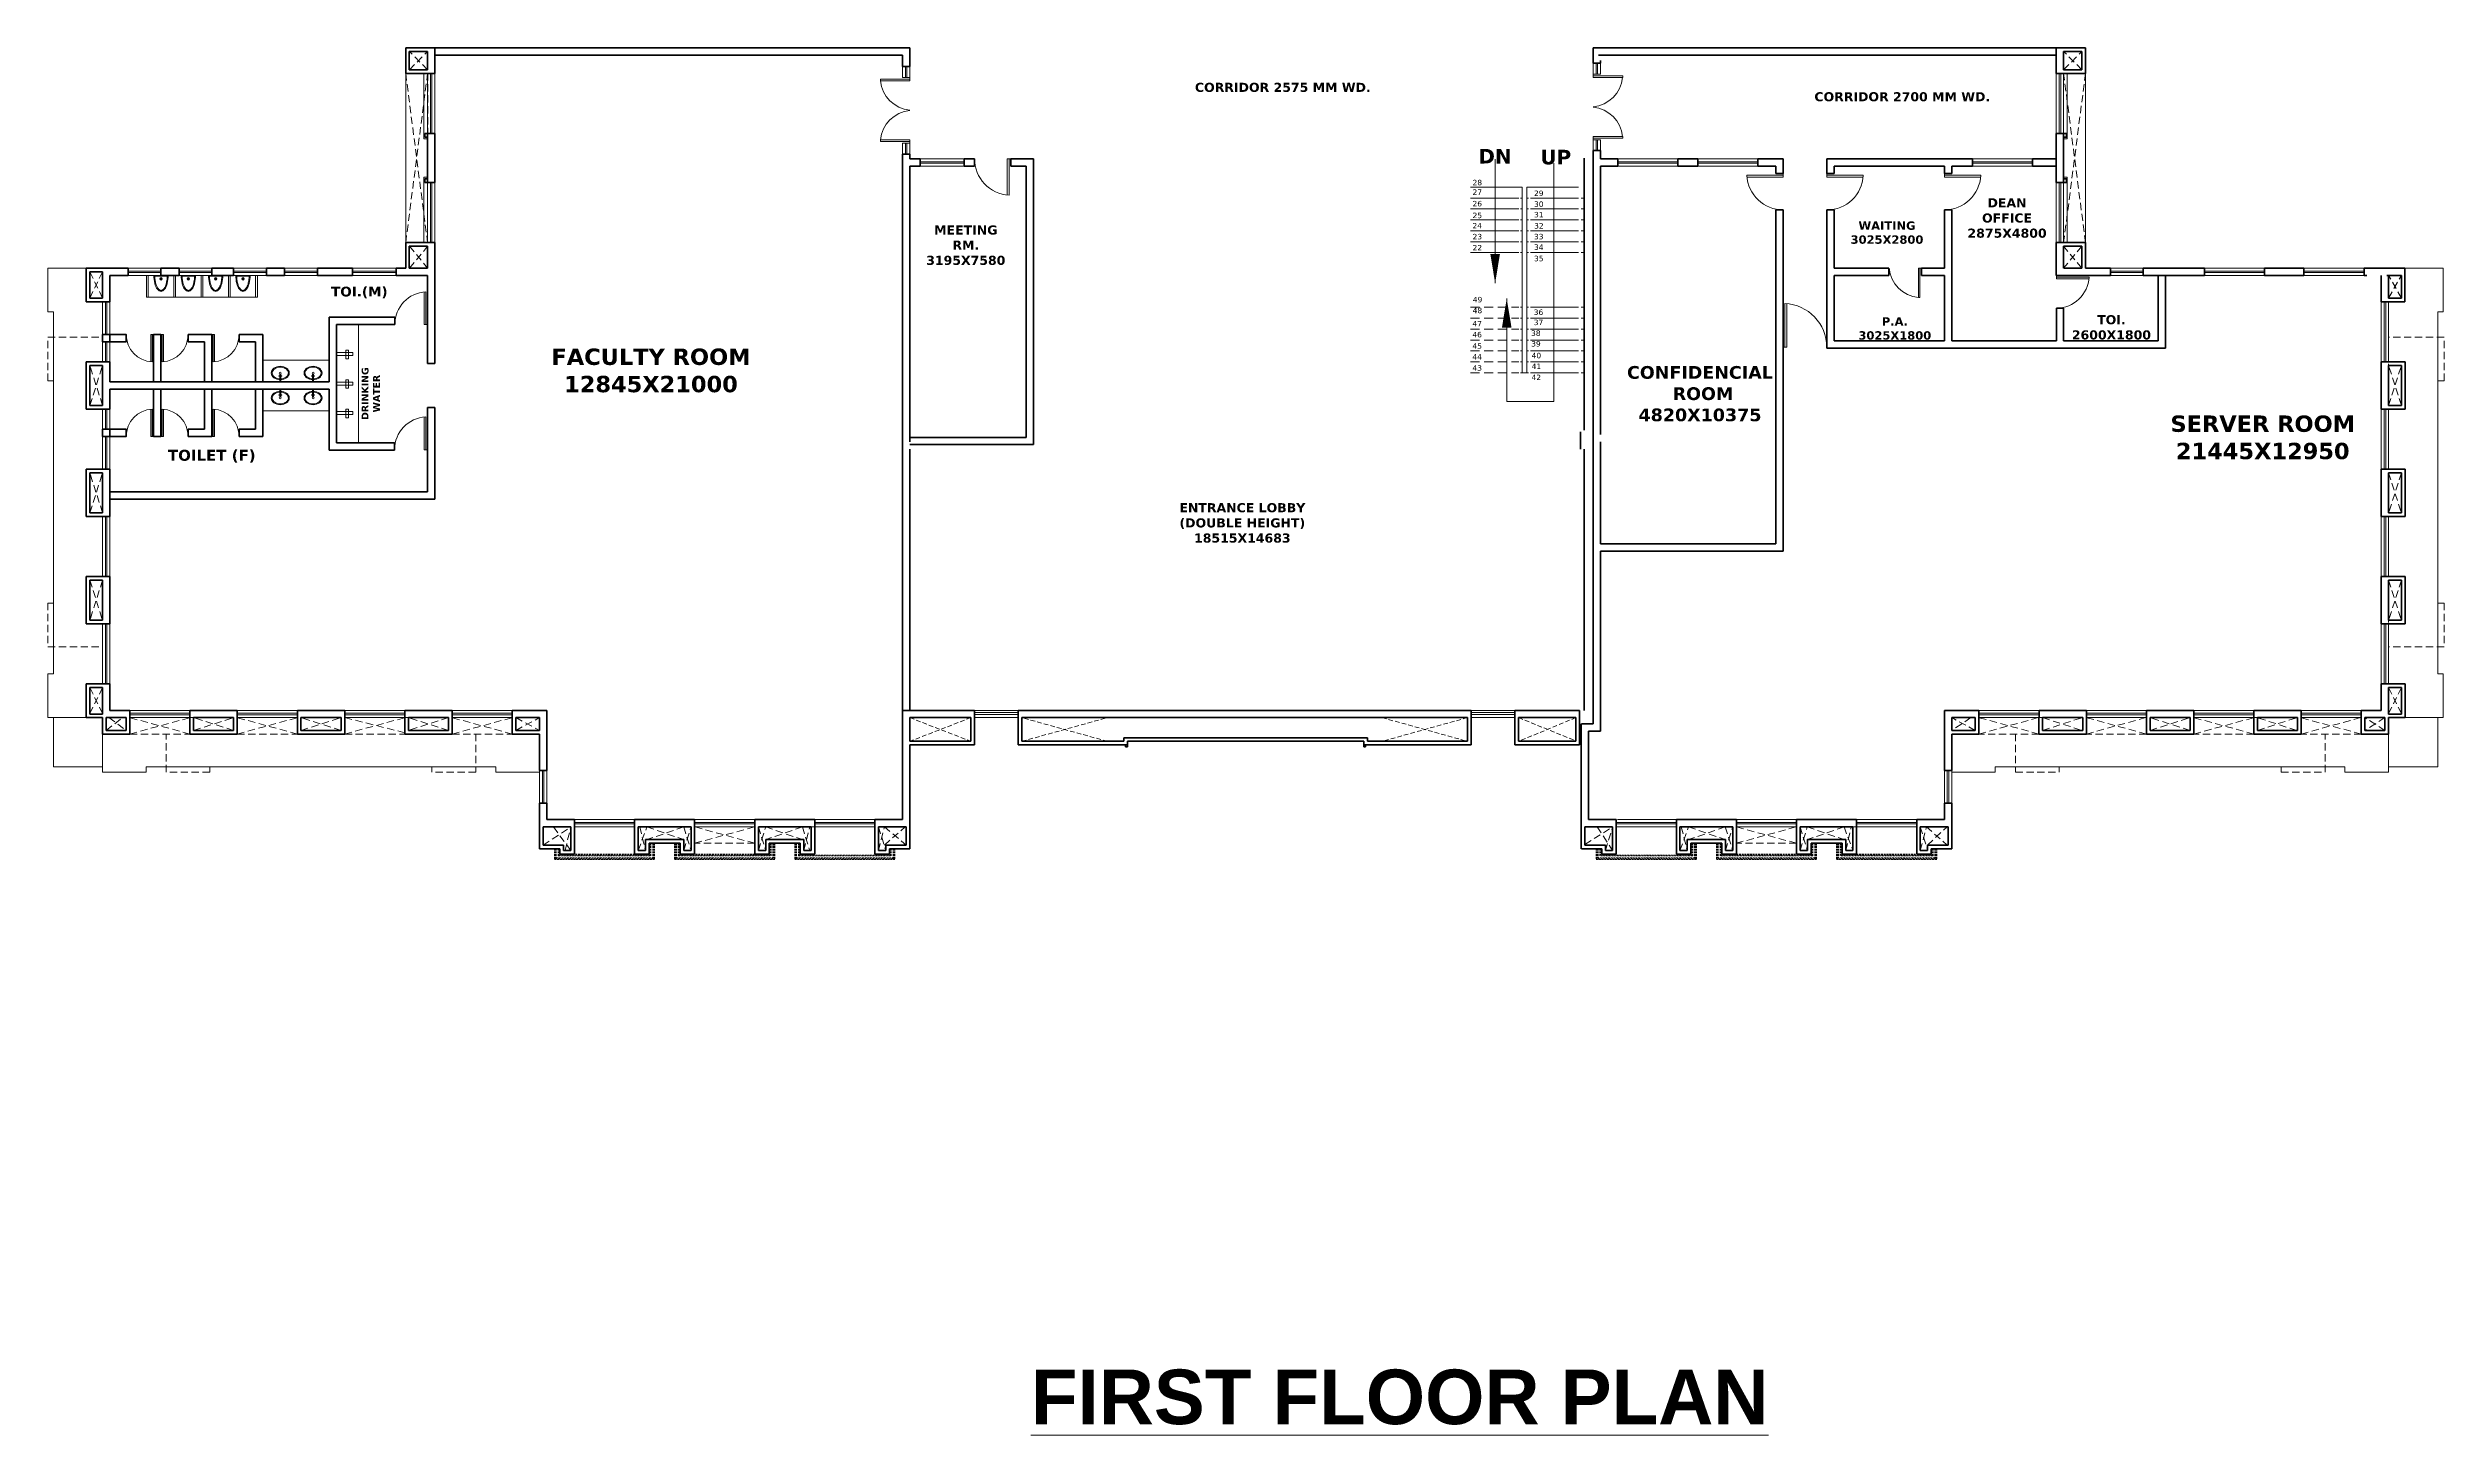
# Model space of a CAD drawing. Header units: millimetres. Extents: x -907591 to 4513934, y -12317808 to 1850003.
# Drawn here: x -449315 to -383511, y -5753636 to -5715526 of the extents above; entities that cross this region are included whole.
import ezdxf

# ---------------------------------------------------------------- set-up
doc = ezdxf.new("R2010")
doc.units = ezdxf.units.MM
doc.header["$LTSCALE"] = 2
doc.header["$MEASUREMENT"] = 0
doc.linetypes.add('DASHED2', pattern=[0.375, 0.25, -0.125])
doc.linetypes.add('HIDDEN', pattern=[0.375, 0.25, -0.125])
for name, color, linetype, lineweight, true_color in [('AEROW', 7, 'Continuous', 15, 0x0d0d0d), ('DOT', 7, 'DASHED2', 0, 0x89067c), ('partation wall', 7, 'Continuous', 20, 0x525023)]:
    doc.layers.add(name, color=color, linetype=linetype, lineweight=lineweight, true_color=true_color)
for name, color, linetype, lineweight in [('DOOR', 27, 'Continuous', 5), ('DUCT', 37, 'Continuous', 35), ('FIXTURE', 252, 'Continuous', 0), ('glass', 5, 'Continuous', 15), ('SILL', 74, 'Continuous', 9), ('STAIR', 252, 'Continuous', 9), ('TEXT', 7, 'Continuous', 13), ('WAll', 250, 'Continuous', 35), ('WIN', 5, 'Continuous', 15)]:
    doc.layers.add(name, color=color, linetype=linetype, lineweight=lineweight)
doc.styles.add('arial', font='')
doc.styles.add('INNER DIM', font='', dxfattribs={"height": 250})
doc.styles.add('style2', font='')
doc.styles.get('arial').set_extended_font_data('Arial')
doc.styles.get('INNER DIM').set_extended_font_data('Arial Narrow', bold=True)
doc.styles.get('style2').set_extended_font_data('Verdana')
doc.dimstyles.new('INNER DIM', dxfattribs={"dimscale": 0, "dimtxt": 250, "dimasz": 100, "dimexe": 50, "dimexo": 50, "dimgap": 50, "dimtad": 0, "dimdec": 0, "dimzin": 0, "dimdsep": 46, "dimtxsty": 'INNER DIM', "dimblk": 'ARCHTICK', "dimcen": 100, "dimdle": 50, "dimclrd": 256, "dimclre": 256, "dimclrt": 256, "dimadec": 0, "dimazin": 0, "dimtfac": 1, "dimtdec": 0, "dimtix": 1, "dimtmove": 2, "dimatfit": 3, "dimfxl": 50, "dimfxlon": 1, "dimtolj": 1, "dimtzin": 0, "dimlwd": -1, "dimlwe": -1, "dimarcsym": 1})

# ---------------------------------------------------------------- blocks, each defined once
blk = doc.blocks.new('1000 DOOR R')
at = {"layer": 'DOOR', "color": 252, "ltscale": 200}
for p, q in [((-900, -900), (0, -900)), ((-900, -900), (-900, -950)), ((-900, -950), (0, -950)), ((0, -1000), (0, -900))]:
    blk.add_line(p, q, dxfattribs=at)
blk.add_arc((96, -1003), 1001, 95.46124, 174.09882, dxfattribs=at)
blk = doc.blocks.new('A$C44E84F5B')
at = {"layer": 'SILL', "ltscale": 0.1, "extrusion": (0, 0, -1), "xscale": -0.8999999999990947, "yscale": 0.8999999999990947, "zscale": -0.900000000403865, "rotation": 180}
blk.add_blockref('1000 DOOR R', (0, 900), dxfattribs=at)
at = {"layer": 'SILL', "ltscale": 0.1, "extrusion": (0, 0, -1), "xscale": 0.8999999999990947, "yscale": 0.8999999999990947, "zscale": -0.900000000403865}
blk.add_blockref('1000 DOOR R', (0, 900), dxfattribs=at)
blk = doc.blocks.new('_ArchTick')
at = {"color": 0, "linetype": 'ByBlock', "const_width": 0.15}
blk.add_lwpolyline([(-0.5, -0.5), (0.5, 0.5)], dxfattribs=at)
blk = doc.blocks.new('A$C782B46B9')
at = {"layer": 'DOOR', "ltscale": 100}
for p, q in [((999, 50), (0, 50)), ((999, 100), (4, 100)), ((999, 100), (999, 0))]:
    blk.add_line(p, q, dxfattribs=at)
blk.add_arc((999, 0), 1000, 90, 177.13402, dxfattribs=at)
blk = doc.blocks.new('A$C378B1DF0')
at = {"layer": 'DOOR', "ltscale": 0.1}
for p, q in [((1100, 0), (1100, 1196)), ((1150, 0), (1150, 1199)), ((1200, 0), (1100, 0))]:
    blk.add_line(p, q, dxfattribs=at)
blk.add_arc((1200, 0), 1200, 92.38802, 180, dxfattribs=at)
blk = doc.blocks.new('uri')
at = {"layer": 'FIXTURE', "ltscale": 100}
for p, q in [((1256476, -5186874), (1256410, -5186874)), ((1256419, -5186851), (1256469, -5186895)), ((1256467, -5186852), (1256419, -5186897)), ((1256443, -5186842), (1256443, -5186908)), ((1256512, -5187049), (1256512, -5186706)), ((1256537, -5187074), (1256537, -5186680))]:
    blk.add_line(p, q, dxfattribs=at)
blk.add_circle((1256443, -5186874), 33, dxfattribs=at)
blk.add_ellipse((1256537, -5186877), major_axis=(438, 0), ratio=0.449067, start_param=1.570796, end_param=4.712389, dxfattribs=at)
blk.add_open_spline([(1256512, -5186706), (1256509, -5186706), (1256507, -5186706), (1256480, -5186707), (1256456, -5186709), (1256409, -5186714), (1256386, -5186718), (1256342, -5186726), (1256321, -5186732), (1256281, -5186743), (1256263, -5186750), (1256232, -5186763), (1256220, -5186769), (1256197, -5186782), (1256187, -5186788), (1256170, -5186800), (1256164, -5186806), (1256152, -5186817), (1256147, -5186823), (1256139, -5186833), (1256136, -5186838), (1256131, -5186847), (1256129, -5186852), (1256126, -5186861), (1256125, -5186865), (1256124, -5186873), (1256124, -5186878), (1256124, -5186886), (1256125, -5186890), (1256128, -5186899), (1256129, -5186904), (1256134, -5186913), (1256136, -5186917), (1256143, -5186927), (1256147, -5186931), (1256155, -5186941), (1256160, -5186945), (1256171, -5186955), (1256177, -5186959), (1256191, -5186968), (1256198, -5186973), (1256217, -5186984), (1256229, -5186990), (1256256, -5187001), (1256270, -5187007), (1256300, -5187017), (1256316, -5187022), (1256350, -5187030), (1256367, -5187033), (1256403, -5187039), (1256421, -5187042), (1256458, -5187046), (1256477, -5187047), (1256501, -5187048), (1256507, -5187049), (1256512, -5187049)], degree=3, knots=[1.629393, 1.629393, 1.629393, 1.629393, 1.648181, 1.648181, 1.818462, 1.818462, 1.988743, 1.988743, 2.159025, 2.159025, 2.329306, 2.329306, 2.461629, 2.461629, 2.593951, 2.593951, 2.703241, 2.703241, 2.812532, 2.812532, 2.903056, 2.903056, 2.993581, 2.993581, 3.084106, 3.084106, 3.17463, 3.17463, 3.265155, 3.265155, 3.35568, 3.35568, 3.446205, 3.446205, 3.536729, 3.536729, 3.627254, 3.627254, 3.717779, 3.717779, 3.808303, 3.808303, 3.942921, 3.942921, 4.077539, 4.077539, 4.212157, 4.212157, 4.346775, 4.346775, 4.481393, 4.481393, 4.616011, 4.616011, 4.653792, 4.653792, 4.653792, 4.653792], dxfattribs=at)
blk = doc.blocks.new('basin')
at = {"layer": 'FIXTURE', "ltscale": 100}
for p, q in [((-2211988, -6264987), (-2211773, -6264987)), ((-2211988, -6264987), (-2211773, -6264987)), ((-2211988, -6265009), (-2211988, -6264987)), ((-2211773, -6265009), (-2211988, -6265009)), ((-2211773, -6265009), (-2211988, -6265009)), ((-2211834, -6265039), (-2211834, -6264957)), ((-2211834, -6265039), (-2211834, -6264957)), ((-2211821, -6264957), (-2211834, -6264957)), ((-2211821, -6265039), (-2211834, -6265039)), ((-2211821, -6265039), (-2211834, -6265039)), ((-2211821, -6264957), (-2211821, -6265039)), ((-2211821, -6264957), (-2211821, -6265039)), ((-2211773, -6264987), (-2211773, -6265009)), ((-2211773, -6264987), (-2211773, -6265009))]:
    blk.add_line(p, q, dxfattribs=at)
blk.add_ellipse((-2211745, -6265001), major_axis=(0, -247), ratio=0.753978, dxfattribs=at)
blk.add_ellipse((-2211745, -6265001), major_axis=(0, -247), ratio=0.753978, dxfattribs=at)
at = {"layer": 'FIXTURE', "ltscale": 100, "extrusion": (0, 0, -1)}
blk.add_ellipse((-2211748, -6265002), major_axis=(20, -20), ratio=1, start_param=5.497787, end_param=11.780972, dxfattribs=at)
at = {"layer": 'FIXTURE', "ltscale": 100}
blk.add_open_spline([(-2211745, -6265222), (-2211730, -6265222), (-2211715, -6265219), (-2211683, -6265206), (-2211666, -6265195), (-2211635, -6265164), (-2211622, -6265145), (-2211601, -6265101), (-2211593, -6265076), (-2211584, -6265024), (-2211583, -6264997), (-2211588, -6264944), (-2211594, -6264919), (-2211613, -6264872), (-2211625, -6264851), (-2211654, -6264817), (-2211670, -6264803), (-2211704, -6264785), (-2211722, -6264780), (-2211757, -6264778), (-2211775, -6264782), (-2211810, -6264797), (-2211827, -6264808), (-2211857, -6264840), (-2211870, -6264859), (-2211891, -6264904), (-2211898, -6264929), (-2211906, -6264981), (-2211907, -6265008), (-2211901, -6265061), (-2211894, -6265086), (-2211875, -6265132), (-2211863, -6265153), (-2211834, -6265187), (-2211817, -6265200), (-2211783, -6265217), (-2211765, -6265222), (-2211747, -6265222), (-2211746, -6265222), (-2211745, -6265222)], degree=3, knots=[0, 0, 0, 0, 0.297002, 0.297002, 0.648161, 0.648161, 0.99932, 0.99932, 1.350478, 1.350478, 1.701637, 1.701637, 2.052795, 2.052795, 2.403954, 2.403954, 2.755113, 2.755113, 3.106271, 3.106271, 3.45743, 3.45743, 3.808588, 3.808588, 4.159747, 4.159747, 4.510906, 4.510906, 4.862064, 4.862064, 5.213223, 5.213223, 5.564381, 5.564381, 5.91554, 5.91554, 6.266699, 6.266699, 6.283185, 6.283185, 6.283185, 6.283185], dxfattribs=at)
blk.add_open_spline([(-2211745, -6265222), (-2211730, -6265222), (-2211715, -6265219), (-2211683, -6265206), (-2211666, -6265195), (-2211635, -6265164), (-2211622, -6265145), (-2211601, -6265101), (-2211593, -6265076), (-2211584, -6265024), (-2211583, -6264997), (-2211588, -6264944), (-2211594, -6264919), (-2211613, -6264872), (-2211625, -6264851), (-2211654, -6264817), (-2211670, -6264803), (-2211704, -6264785), (-2211722, -6264780), (-2211757, -6264778), (-2211775, -6264782), (-2211810, -6264797), (-2211827, -6264808), (-2211857, -6264840), (-2211870, -6264859), (-2211891, -6264904), (-2211898, -6264929), (-2211906, -6264981), (-2211907, -6265008), (-2211901, -6265061), (-2211894, -6265086), (-2211875, -6265132), (-2211863, -6265153), (-2211834, -6265187), (-2211817, -6265200), (-2211783, -6265217), (-2211765, -6265222), (-2211747, -6265222), (-2211746, -6265222), (-2211745, -6265222)], degree=3, knots=[0, 0, 0, 0, 0.297002, 0.297002, 0.648161, 0.648161, 0.99932, 0.99932, 1.350478, 1.350478, 1.701637, 1.701637, 2.052795, 2.052795, 2.403954, 2.403954, 2.755113, 2.755113, 3.106271, 3.106271, 3.45743, 3.45743, 3.808588, 3.808588, 4.159747, 4.159747, 4.510906, 4.510906, 4.862064, 4.862064, 5.213223, 5.213223, 5.564381, 5.564381, 5.91554, 5.91554, 6.266699, 6.266699, 6.283185, 6.283185, 6.283185, 6.283185], dxfattribs=at)
blk = doc.blocks.new('YHYH')
at = {"layer": 'DOT', "linetype": 'DASHED2', "ltscale": 100}
for p, q in [((-435404, -5887856), (-435404, -5888156)), ((-435379, -5887856), (-435379, -5888131)), ((-435354, -5887856), (-435354, -5888106)), ((-435304, -5887856), (-435304, -5888056)), ((-435304, -5888056), (-432754, -5888056)), ((-435279, -5887856), (-435279, -5888031)), ((-435279, -5888031), (-432779, -5888031)), ((-434826, -5888006), (-433176, -5888006)), ((-432779, -5887706), (-432779, -5888031)), ((-432754, -5887706), (-432754, -5888056)), ((-432704, -5887706), (-432704, -5888106)), ((-432679, -5887706), (-432679, -5888131)), ((-432654, -5887706), (-432654, -5888156)), ((-435404, -5888156), (-432654, -5888156)), ((-435379, -5888131), (-432679, -5888131)), ((-435354, -5888106), (-432704, -5888106))]:
    blk.add_line(p, q, dxfattribs=at)

msp = doc.modelspace()

# ---------------------------------------------------------------- linework, layer by layer
at = {"layer": 'DOT', "ltscale": 400}
for p, q in [((-438889, -5716126), (-439389, -5715626)), ((-439389, -5716126), (-438889, -5715626)), ((-393959, -5716126), (-393459, -5715626)), ((-393459, -5716126), (-393959, -5715626)), ((-439489, -5720876), (-438889, -5716226)), ((-439489, -5716226), (-438889, -5720876)), ((-438879, -5716226), (-438879, -5717876)), ((-393359, -5720876), (-393959, -5716226)), ((-393359, -5716226), (-393959, -5720876)), ((-439389, -5721576), (-438889, -5720976)), ((-439389, -5720976), (-438889, -5721576)), ((-393459, -5721576), (-393959, -5720976)), ((-393459, -5720976), (-393959, -5721576)), ((-448164, -5722401), (-447814, -5721676)), ((-447814, -5722401), (-448164, -5721676)), ((-384684, -5722401), (-385035, -5721776)), ((-385034, -5722401), (-384685, -5721776)), ((-449315, -5723476), (-447815, -5723476)), ((-449315, -5724675), (-449315, -5723476)), ((-383511, -5723476), (-385036, -5723476)), ((-383511, -5724675), (-383511, -5723476)), ((-385035, -5724208), (-385035, -5725407)), ((-449165, -5724675), (-449315, -5724675)), ((-449165, -5724675), (-449165, -5730777)), ((-448164, -5725351), (-447814, -5724251)), ((-447814, -5725351), (-448164, -5724251)), ((-384684, -5725351), (-385034, -5724251)), ((-385034, -5725351), (-384684, -5724251)), ((-383686, -5724675), (-383686, -5730777)), ((-383686, -5724675), (-383511, -5724675)), ((-448164, -5728301), (-447814, -5727201)), ((-447814, -5728301), (-448164, -5727201)), ((-384684, -5727201), (-385034, -5728301)), ((-385034, -5727201), (-384684, -5728301)), ((-385035, -5731308), (-385035, -5730108)), ((-449165, -5730777), (-449315, -5730777)), ((-449315, -5730777), (-449315, -5731977)), ((-448164, -5730151), (-447814, -5731251)), ((-447814, -5730151), (-448164, -5731251)), ((-384684, -5730151), (-385034, -5731251)), ((-385034, -5730151), (-384684, -5731251)), ((-383686, -5730777), (-383511, -5730777)), ((-383511, -5730777), (-383511, -5731977)), ((-449315, -5731977), (-447815, -5731977)), ((-383511, -5731977), (-385036, -5731977)), ((-448164, -5733101), (-447814, -5733816)), ((-447814, -5733101), (-448164, -5733816)), ((-384684, -5733101), (-385034, -5733816)), ((-385034, -5733101), (-384684, -5733816)), ((-447714, -5734276), (-447259, -5733926)), ((-447639, -5733926), (-447164, -5734276)), ((-447064, -5734376), (-445414, -5733926)), ((-445414, -5734376), (-447064, -5733926)), ((-445389, -5733926), (-444189, -5733926)), ((-445314, -5734276), (-444214, -5733926)), ((-444214, -5734276), (-445314, -5733926)), ((-444114, -5734376), (-442464, -5733926)), ((-442464, -5734376), (-444114, -5733926)), ((-442364, -5734276), (-441264, -5733926)), ((-441264, -5734276), (-442364, -5733926)), ((-441164, -5734376), (-439514, -5733926)), ((-439514, -5734339), (-441164, -5733926)), ((-439489, -5733926), (-438289, -5733926)), ((-438314, -5734276), (-439414, -5733926)), ((-438314, -5733926), (-439414, -5734276)), ((-438214, -5734376), (-436564, -5733926)), ((-436564, -5734376), (-438214, -5733926)), ((-436464, -5734276), (-435814, -5733926)), ((-436464, -5733926), (-435814, -5734276)), ((-410224, -5733926), (-409024, -5733926)), ((-396385, -5734276), (-397034, -5733926)), ((-396509, -5733926), (-397034, -5734276)), ((-394636, -5734376), (-396285, -5733926)), ((-396285, -5734376), (-394659, -5733926)), ((-394609, -5733926), (-393409, -5733926)), ((-394536, -5734276), (-393459, -5733926)), ((-394536, -5733926), (-393459, -5734276)), ((-391686, -5734376), (-393335, -5733926)), ((-393335, -5734376), (-391709, -5733926)), ((-390485, -5734276), (-391586, -5733926)), ((-391586, -5734276), (-390485, -5733926)), ((-388735, -5734376), (-390385, -5733926)), ((-390385, -5734376), (-388735, -5733926)), ((-388710, -5733926), (-387510, -5733926)), ((-387559, -5734276), (-388635, -5733926)), ((-388635, -5734276), (-387559, -5733926)), ((-387435, -5734376), (-385809, -5733926)), ((-385785, -5734376), (-387435, -5733933)), ((-385135, -5733926), (-385685, -5734276)), ((-385134, -5734276), (-385685, -5733926)), ((-447064, -5734376), (-445414, -5734376)), ((-446069, -5735426), (-446069, -5734376)), ((-444114, -5734376), (-442464, -5734376)), ((-441164, -5734376), (-439514, -5734376)), ((-438214, -5734376), (-436564, -5734376)), ((-437568, -5734376), (-437568, -5735426)), ((-394636, -5734376), (-396285, -5734376)), ((-395282, -5734376), (-395282, -5735426)), ((-391686, -5734376), (-393335, -5734376)), ((-388735, -5734376), (-390385, -5734376)), ((-385785, -5734376), (-387435, -5734376)), ((-386781, -5735426), (-386781, -5734376)), ((-438768, -5735276), (-444869, -5735276)), ((-444869, -5735276), (-444869, -5735426)), ((-438768, -5735426), (-438768, -5735276)), ((-437014, -5735276), (-437014, -5735426)), ((-395836, -5735276), (-395836, -5735426)), ((-394082, -5735276), (-387981, -5735276)), ((-394082, -5735426), (-394082, -5735276)), ((-387981, -5735276), (-387981, -5735426)), ((-444869, -5735426), (-446069, -5735426)), ((-437568, -5735426), (-438768, -5735426)), ((-395282, -5735426), (-394082, -5735426)), ((-387981, -5735426), (-386781, -5735426)), ((-435714, -5737426), (-434955, -5736926)), ((-435430, -5736926), (-434955, -5737576)), ((-435114, -5737576), (-434955, -5736926)), ((-434304, -5736926), (-433104, -5736926)), ((-433105, -5737576), (-432864, -5736926)), ((-433064, -5736926), (-432905, -5737576)), ((-431854, -5736926), (-432864, -5737276)), ((-432864, -5736926), (-431854, -5737276)), ((-431854, -5736926), (-431654, -5737576)), ((-431854, -5737576), (-431654, -5736926)), ((-431554, -5737376), (-429904, -5736926)), ((-429904, -5737376), (-431554, -5736926)), ((-429904, -5737376), (-431554, -5737376)), ((-429804, -5736926), (-429604, -5737576)), ((-429804, -5737576), (-429604, -5736926)), ((-428594, -5736926), (-429604, -5737276)), ((-429604, -5736926), (-428594, -5737276)), ((-428594, -5736926), (-428394, -5737576)), ((-428555, -5737576), (-428394, -5736926)), ((-428404, -5736926), (-427204, -5736926)), ((-426505, -5736926), (-426305, -5737576)), ((-426505, -5737576), (-426344, -5736926)), ((-426344, -5736926), (-425744, -5737426)), ((-426344, -5737426), (-425769, -5736926)), ((-407105, -5737412), (-406345, -5736926)), ((-406771, -5736926), (-406345, -5737576)), ((-406545, -5737576), (-406345, -5736926)), ((-405694, -5736926), (-404494, -5736926)), ((-404495, -5737576), (-404260, -5736926)), ((-404460, -5736926), (-404295, -5737576)), ((-403250, -5736926), (-404260, -5737276)), ((-404260, -5736926), (-403250, -5737276)), ((-403250, -5736926), (-403050, -5737576)), ((-403245, -5737576), (-403050, -5736926)), ((-402950, -5737376), (-401299, -5736926)), ((-401299, -5737376), (-402950, -5736926)), ((-401299, -5737376), (-402950, -5737376)), ((-401199, -5736926), (-400999, -5737576)), ((-401195, -5737576), (-400999, -5736926)), ((-399990, -5736926), (-400999, -5737276)), ((-400999, -5736926), (-399990, -5737276)), ((-399990, -5736926), (-399745, -5737576)), ((-399945, -5737576), (-399790, -5736926)), ((-399795, -5736926), (-398595, -5736926)), ((-397895, -5736926), (-397695, -5737576)), ((-397895, -5737576), (-397729, -5736926)), ((-397729, -5736926), (-397159, -5737426)), ((-397695, -5737426), (-397159, -5736926))]:
    msp.add_line(p, q, dxfattribs=at)
at = {"layer": 'DOT', "linetype": 'Continuous', "ltscale": 400}
for p, q in [((-449315, -5722776), (-449315, -5721576)), ((-449315, -5721576), (-448264, -5721576)), ((-383536, -5721576), (-384586, -5721576)), ((-383536, -5722776), (-383536, -5721576)), ((-449165, -5722776), (-449315, -5722776)), ((-449165, -5732726), (-449165, -5722776)), ((-383686, -5732726), (-383686, -5722776)), ((-383686, -5722776), (-383536, -5722776)), ((-449315, -5733926), (-449315, -5732726)), ((-449165, -5732726), (-449315, -5732726)), ((-383686, -5732726), (-383536, -5732726)), ((-383536, -5733926), (-383536, -5732726)), ((-449315, -5733926), (-448264, -5733926)), ((-449165, -5733926), (-449165, -5735276)), ((-383536, -5733926), (-384586, -5733926)), ((-383685, -5733926), (-383685, -5735276)), ((-447814, -5735426), (-447814, -5734376)), ((-385036, -5735426), (-385036, -5734376)), ((-447814, -5735276), (-449165, -5735276)), ((-437014, -5735276), (-446615, -5735276)), ((-446615, -5735276), (-446615, -5735426)), ((-395836, -5735276), (-386236, -5735276)), ((-386236, -5735276), (-386236, -5735426)), ((-385035, -5735276), (-383685, -5735276)), ((-446615, -5735426), (-447814, -5735426)), ((-435814, -5735426), (-437014, -5735426)), ((-397036, -5735426), (-395836, -5735426)), ((-386236, -5735426), (-385036, -5735426))]:
    msp.add_line(p, q, dxfattribs=at)
at = {"layer": 'DOT', "ltscale": 250}
for p, q in [((-425644, -5733926), (-423969, -5734576)), ((-423969, -5733926), (-425644, -5734576)), ((-422569, -5734576), (-420219, -5733926)), ((-420219, -5734576), (-422569, -5733926)), ((-412679, -5733926), (-410329, -5734576)), ((-410329, -5733926), (-412679, -5734576)), ((-408929, -5733926), (-407354, -5734566)), ((-407354, -5733926), (-408929, -5734576))]:
    msp.add_line(p, q, dxfattribs=at)
at = {"layer": 'DOT', "linetype": 'DASHED2', "ltscale": 100}
for p, q in [((-432104, -5737376), (-432104, -5737826)), ((-432079, -5737376), (-432079, -5737801)), ((-432054, -5737376), (-432054, -5737776)), ((-432004, -5737376), (-432004, -5737726)), ((-431979, -5737376), (-431979, -5737701)), ((-429479, -5737376), (-429479, -5737701)), ((-429454, -5737376), (-429454, -5737726)), ((-429404, -5737376), (-429404, -5737776)), ((-429379, -5737376), (-429379, -5737801)), ((-429354, -5737376), (-429354, -5737826)), ((-428805, -5737376), (-428805, -5737826)), ((-428780, -5737376), (-428780, -5737801)), ((-428755, -5737376), (-428755, -5737776)), ((-428705, -5737376), (-428705, -5737726)), ((-428680, -5737376), (-428680, -5737701)), ((-404171, -5737376), (-404171, -5737701)), ((-404146, -5737376), (-404146, -5737726)), ((-404096, -5737376), (-404096, -5737776)), ((-404071, -5737376), (-404071, -5737801)), ((-404046, -5737376), (-404046, -5737826)), ((-403496, -5737376), (-403496, -5737826)), ((-403471, -5737376), (-403471, -5737801)), ((-403446, -5737376), (-403446, -5737776)), ((-403396, -5737376), (-403396, -5737726)), ((-403371, -5737376), (-403371, -5737701)), ((-400871, -5737376), (-400871, -5737701)), ((-400846, -5737376), (-400846, -5737726)), ((-400796, -5737376), (-400796, -5737776)), ((-400771, -5737376), (-400771, -5737801)), ((-400746, -5737376), (-400746, -5737826)), ((-432104, -5737826), (-429354, -5737826)), ((-432079, -5737801), (-429379, -5737801)), ((-432054, -5737776), (-429404, -5737776)), ((-432004, -5737726), (-429454, -5737726)), ((-431979, -5737701), (-429479, -5737701)), ((-431527, -5737676), (-429877, -5737676)), ((-428805, -5737826), (-426055, -5737826)), ((-428780, -5737801), (-426080, -5737801)), ((-428755, -5737776), (-426105, -5737776)), ((-428705, -5737726), (-426155, -5737726)), ((-428680, -5737701), (-426180, -5737701)), ((-426180, -5737526), (-426180, -5737701)), ((-426155, -5737526), (-426155, -5737726)), ((-426105, -5737526), (-426105, -5737776)), ((-426080, -5737526), (-426080, -5737801)), ((-426055, -5737526), (-426055, -5737826)), ((-406796, -5737526), (-406796, -5737826)), ((-404046, -5737826), (-406796, -5737826)), ((-406771, -5737526), (-406771, -5737801)), ((-404071, -5737801), (-406771, -5737801)), ((-406746, -5737526), (-406746, -5737776)), ((-404096, -5737776), (-406746, -5737776)), ((-406696, -5737526), (-406696, -5737726)), ((-404146, -5737726), (-406696, -5737726)), ((-406671, -5737526), (-406671, -5737701)), ((-404171, -5737701), (-406671, -5737701)), ((-400746, -5737826), (-403496, -5737826)), ((-400771, -5737801), (-403471, -5737801)), ((-400796, -5737776), (-403446, -5737776)), ((-400846, -5737726), (-403396, -5737726)), ((-400871, -5737701), (-403371, -5737701)), ((-401324, -5737676), (-402974, -5737676))]:
    msp.add_line(p, q, dxfattribs=at)
at = {"layer": 'DUCT', "ltscale": 100}
for p, q in [((-439490, -5716226), (-439490, -5715526)), ((-438690, -5715526), (-439490, -5715526)), ((-439390, -5715626), (-438890, -5715626)), ((-439390, -5716126), (-439390, -5715626)), ((-438890, -5716126), (-438890, -5715626)), ((-438690, -5716226), (-438690, -5715526)), ((-394160, -5716226), (-394160, -5715526)), ((-394160, -5715526), (-393360, -5715526)), ((-393460, -5715626), (-393960, -5715626)), ((-393960, -5716126), (-393960, -5715626)), ((-393460, -5716126), (-393460, -5715626)), ((-393360, -5716226), (-393360, -5715526)), ((-439490, -5716226), (-438690, -5716226)), ((-439390, -5716126), (-438890, -5716126)), ((-393360, -5716226), (-394160, -5716226)), ((-393460, -5716126), (-393960, -5716126)), ((-438965, -5717976), (-438965, -5717876)), ((-438965, -5717876), (-438890, -5717876)), ((-438890, -5717976), (-438965, -5717976)), ((-438890, -5717876), (-438890, -5719226)), ((-438890, -5717876), (-438690, -5717876)), ((-438690, -5717876), (-438690, -5719226)), ((-394160, -5717876), (-394160, -5719226)), ((-394160, -5717876), (-393959, -5717876)), ((-393960, -5717876), (-393960, -5719226)), ((-393884, -5717876), (-393959, -5717876)), ((-393959, -5717976), (-393884, -5717976)), ((-393884, -5717976), (-393884, -5717876)), ((-438890, -5719126), (-438965, -5719126)), ((-438965, -5719126), (-438965, -5719226)), ((-438965, -5719226), (-438890, -5719226)), ((-438890, -5719226), (-438690, -5719226)), ((-393960, -5719226), (-394160, -5719226)), ((-393959, -5719126), (-393884, -5719126)), ((-393884, -5719226), (-393959, -5719226)), ((-393884, -5719126), (-393884, -5719226)), ((-439490, -5720876), (-439490, -5721576)), ((-439490, -5720876), (-438690, -5720876)), ((-393360, -5720876), (-394160, -5720876)), ((-394160, -5720876), (-394160, -5721776)), ((-393360, -5720876), (-393360, -5721576)), ((-448264, -5721576), (-448264, -5722501)), ((-448264, -5721576), (-447114, -5721576)), ((-447814, -5721576), (-447114, -5721576)), ((-447114, -5721776), (-447114, -5721576)), ((-446214, -5721576), (-445714, -5721576)), ((-446214, -5721776), (-446214, -5721576)), ((-445714, -5721776), (-445714, -5721576)), ((-444814, -5721576), (-444814, -5721776)), ((-444814, -5721576), (-444214, -5721576)), ((-444214, -5721576), (-444214, -5721776)), ((-443315, -5721576), (-442814, -5721576)), ((-443315, -5721576), (-443315, -5721776)), ((-442814, -5721576), (-442814, -5721776)), ((-441914, -5721576), (-441100, -5721576)), ((-440952, -5721576), (-441914, -5721576)), ((-441914, -5721576), (-441914, -5721776)), ((-440952, -5721776), (-440952, -5721576)), ((-439752, -5721776), (-439752, -5721576)), ((-439490, -5721576), (-439752, -5721576)), ((-439390, -5720976), (-439390, -5721576)), ((-439390, -5720976), (-438890, -5720976)), ((-439390, -5721576), (-438890, -5721576)), ((-438890, -5720976), (-438890, -5721576)), ((-393960, -5720976), (-393960, -5721576)), ((-393460, -5720976), (-393960, -5720976)), ((-393460, -5721576), (-393951, -5721576)), ((-393460, -5720976), (-393460, -5721576)), ((-393360, -5721576), (-392674, -5721576)), ((-392674, -5721577), (-392674, -5721777)), ((-391774, -5721576), (-390094, -5721576)), ((-391774, -5721577), (-391774, -5721777)), ((-390094, -5721776), (-390094, -5721576)), ((-388444, -5721576), (-387360, -5721576)), ((-388444, -5721776), (-388444, -5721576)), ((-387360, -5721776), (-387360, -5721576)), ((-385710, -5721576), (-385635, -5721576)), ((-384585, -5721576), (-385710, -5721576)), ((-385710, -5721776), (-385710, -5721576)), ((-384585, -5721576), (-384585, -5722501)), ((-448164, -5721676), (-447815, -5721676)), ((-448164, -5721676), (-448164, -5722401)), ((-447815, -5722401), (-447815, -5721676)), ((-447615, -5721776), (-447615, -5722476)), ((-447614, -5721776), (-447114, -5721776)), ((-446214, -5721776), (-445714, -5721776)), ((-444814, -5721776), (-444214, -5721776)), ((-442814, -5721776), (-443315, -5721776)), ((-441914, -5721776), (-440952, -5721776)), ((-439752, -5721776), (-438889, -5721776)), ((-394160, -5721776), (-392674, -5721776)), ((-391774, -5721776), (-390094, -5721776)), ((-388444, -5721776), (-387360, -5721776)), ((-385710, -5721776), (-385635, -5721776)), ((-385235, -5722401), (-385235, -5721776)), ((-385235, -5721776), (-385235, -5722501)), ((-385235, -5721926), (-385235, -5722501)), ((-384685, -5721776), (-385085, -5721776)), ((-385035, -5721776), (-385035, -5722401)), ((-384685, -5721776), (-385035, -5721776)), ((-385035, -5721776), (-385035, -5722326)), ((-384685, -5721776), (-384685, -5722401)), ((-447614, -5722501), (-448264, -5722501)), ((-448164, -5722401), (-447814, -5722401)), ((-447614, -5722501), (-447814, -5722501)), ((-447614, -5722501), (-447614, -5722351)), ((-385235, -5722501), (-385235, -5722376)), ((-384585, -5722501), (-385235, -5722501)), ((-385235, -5722501), (-385035, -5722501)), ((-384685, -5722401), (-385035, -5722401)), ((-447815, -5723401), (-447615, -5723401)), ((-447815, -5723601), (-447815, -5723401)), ((-447164, -5723401), (-447164, -5723601)), ((-447615, -5724151), (-448264, -5724151)), ((-448264, -5724151), (-448264, -5725451)), ((-447615, -5723601), (-447815, -5723601)), ((-447615, -5724701), (-447615, -5724151)), ((-385235, -5725451), (-385235, -5724151)), ((-385035, -5724151), (-385235, -5724151)), ((-385034, -5724151), (-384584, -5724151)), ((-384584, -5724151), (-384584, -5725451)), ((-447815, -5724251), (-448164, -5724251)), ((-448164, -5724251), (-448164, -5725351)), ((-447815, -5725351), (-447815, -5724251)), ((-385035, -5725351), (-385035, -5724251)), ((-385035, -5724251), (-384684, -5724251)), ((-384684, -5724251), (-384684, -5725351)), ((-447615, -5725451), (-448264, -5725451)), ((-447815, -5725351), (-448164, -5725351)), ((-447615, -5725451), (-447615, -5724901)), ((-384584, -5725451), (-385235, -5725451)), ((-384684, -5725351), (-385035, -5725351)), ((-447615, -5727101), (-448264, -5727101)), ((-448264, -5727101), (-448264, -5728401)), ((-447815, -5727202), (-448164, -5727202)), ((-448164, -5727202), (-448164, -5728302)), ((-447815, -5728302), (-447815, -5727202)), ((-447615, -5728401), (-447615, -5727102)), ((-385235, -5728401), (-385235, -5727101)), ((-385235, -5727101), (-385035, -5727101)), ((-385035, -5728301), (-385035, -5727201)), ((-385035, -5727201), (-384684, -5727201)), ((-385034, -5727101), (-384584, -5727101)), ((-384684, -5727201), (-384684, -5728301)), ((-384584, -5727101), (-384584, -5728401)), ((-447615, -5728401), (-448264, -5728401)), ((-447815, -5728302), (-448164, -5728302)), ((-385235, -5728401), (-385035, -5728401)), ((-384684, -5728301), (-385035, -5728301)), ((-384584, -5728401), (-385034, -5728401)), ((-447615, -5730051), (-448264, -5730051)), ((-448264, -5730051), (-448264, -5731351)), ((-447615, -5731351), (-447615, -5730051)), ((-385235, -5731351), (-385235, -5730051)), ((-385235, -5730051), (-385035, -5730051)), ((-385034, -5730051), (-384584, -5730051)), ((-384584, -5730051), (-384584, -5731351)), ((-447815, -5730151), (-448164, -5730151)), ((-448164, -5730151), (-448164, -5731251)), ((-447815, -5731251), (-447815, -5730151)), ((-385035, -5731251), (-385035, -5730151)), ((-385035, -5730151), (-384684, -5730151)), ((-384684, -5730151), (-384684, -5731251)), ((-447615, -5731351), (-448264, -5731351)), ((-447815, -5731251), (-448164, -5731251)), ((-385235, -5731351), (-385035, -5731351)), ((-384684, -5731251), (-385035, -5731251)), ((-384584, -5731351), (-385034, -5731351)), ((-448264, -5733926), (-448264, -5733001)), ((-448264, -5733001), (-447615, -5733001)), ((-448164, -5733101), (-448164, -5733826)), ((-448164, -5733101), (-447815, -5733101)), ((-447615, -5733001), (-447815, -5733001)), ((-447815, -5733101), (-447815, -5733826)), ((-447615, -5733001), (-447615, -5733726)), ((-385235, -5733001), (-384584, -5733001)), ((-385235, -5733726), (-385235, -5733001)), ((-385035, -5733101), (-384684, -5733101)), ((-385035, -5733101), (-385035, -5733826)), ((-384684, -5733101), (-384684, -5733826)), ((-384584, -5733001), (-384584, -5733926)), ((-448264, -5733926), (-447814, -5733926)), ((-447814, -5733826), (-448164, -5733826)), ((-447814, -5734376), (-447814, -5733926)), ((-447714, -5733926), (-447714, -5734276)), ((-447164, -5733926), (-447714, -5733926)), ((-447064, -5733726), (-447615, -5733726)), ((-447064, -5733726), (-447215, -5733726)), ((-447164, -5733926), (-447164, -5734276)), ((-447064, -5733726), (-447064, -5733926)), ((-447064, -5733726), (-447064, -5734376)), ((-445414, -5733726), (-444114, -5733726)), ((-445414, -5733726), (-445414, -5734376)), ((-444215, -5733926), (-445315, -5733926)), ((-445315, -5733926), (-445315, -5734276)), ((-444215, -5733926), (-444215, -5734276)), ((-444114, -5733726), (-444114, -5734376)), ((-442464, -5733726), (-441164, -5733726)), ((-442464, -5733726), (-442464, -5734376)), ((-441264, -5733926), (-442365, -5733926)), ((-442365, -5733926), (-442365, -5734276)), ((-441264, -5733926), (-441264, -5734276)), ((-441164, -5733726), (-441164, -5734376)), ((-438214, -5733726), (-439514, -5733726)), ((-439514, -5733726), (-439514, -5733926)), ((-439514, -5733846), (-439514, -5734376)), ((-438314, -5733926), (-439414, -5733926)), ((-439414, -5733926), (-439414, -5734276)), ((-438314, -5733926), (-438314, -5734276)), ((-438214, -5733726), (-438214, -5733926)), ((-438214, -5733892), (-438214, -5734376)), ((-436564, -5733726), (-436564, -5733926)), ((-436564, -5734376), (-436564, -5733726)), ((-435614, -5733726), (-436564, -5733726)), ((-436464, -5734276), (-436464, -5733926)), ((-435815, -5733926), (-436464, -5733926)), ((-435815, -5734276), (-435815, -5733926)), ((-435615, -5735376), (-435615, -5733726)), ((-425844, -5733726), (-423869, -5733726)), ((-425844, -5736726), (-425844, -5733726)), ((-425644, -5733926), (-425644, -5734576)), ((-425644, -5733926), (-423969, -5733926)), ((-423969, -5733926), (-423969, -5734576)), ((-423869, -5733726), (-423869, -5734676)), ((-410229, -5733726), (-422669, -5733726)), ((-422669, -5733726), (-422669, -5734676)), ((-410329, -5733926), (-422569, -5733926)), ((-422569, -5733926), (-422569, -5734576)), ((-410329, -5733926), (-410329, -5734576)), ((-410229, -5733726), (-410229, -5734676)), ((-409029, -5733726), (-407254, -5733726)), ((-409029, -5733726), (-409029, -5734676)), ((-408929, -5733926), (-407354, -5733926)), ((-408929, -5733926), (-408929, -5734576)), ((-407354, -5734576), (-407354, -5733926)), ((-407254, -5734676), (-407254, -5733726)), ((-407205, -5736926), (-407205, -5734093)), ((-407005, -5734093), (-407204, -5734093)), ((-406880, -5734093), (-407005, -5734093)), ((-397235, -5733726), (-396285, -5733726)), ((-397235, -5735376), (-397235, -5733726)), ((-397034, -5734276), (-397034, -5733926)), ((-397034, -5733926), (-396385, -5733926)), ((-396385, -5734276), (-396385, -5733926)), ((-396285, -5734376), (-396285, -5733726)), ((-394636, -5734376), (-394636, -5733926)), ((-394635, -5733726), (-394635, -5733926)), ((-394635, -5733726), (-393335, -5733726)), ((-394536, -5733926), (-393435, -5733926)), ((-394536, -5734276), (-394536, -5733926)), ((-393435, -5733926), (-393435, -5734276)), ((-393335, -5733726), (-393335, -5733926)), ((-393335, -5733926), (-393335, -5734376)), ((-391686, -5734376), (-391686, -5733926)), ((-391685, -5733726), (-391685, -5733926)), ((-391685, -5733726), (-390385, -5733726)), ((-391586, -5733926), (-390485, -5733926)), ((-391586, -5734276), (-391586, -5733926)), ((-390485, -5733926), (-390485, -5734276)), ((-390385, -5733726), (-390385, -5733926)), ((-390385, -5733926), (-390385, -5734376)), ((-388735, -5733726), (-387435, -5733726)), ((-388735, -5733726), (-388735, -5733926)), ((-388735, -5734376), (-388735, -5733926)), ((-388635, -5733926), (-387535, -5733926)), ((-388635, -5734276), (-388635, -5733926)), ((-387535, -5733926), (-387535, -5734276)), ((-387435, -5733726), (-387435, -5733926)), ((-387435, -5733926), (-387435, -5734376)), ((-385785, -5734376), (-385785, -5733726)), ((-385785, -5733726), (-385235, -5733726)), ((-385685, -5733926), (-385685, -5734276)), ((-385685, -5733926), (-385135, -5733926)), ((-385685, -5733926), (-385135, -5733926)), ((-385135, -5733926), (-385135, -5734276)), ((-385035, -5733826), (-384684, -5733826)), ((-385035, -5733926), (-385035, -5734376)), ((-384584, -5733926), (-385035, -5733926)), ((-447064, -5734376), (-447814, -5734376)), ((-447164, -5734276), (-447714, -5734276)), ((-445414, -5734376), (-444114, -5734376)), ((-445315, -5734276), (-444215, -5734276)), ((-442464, -5734376), (-441164, -5734376)), ((-442365, -5734276), (-441264, -5734276)), ((-439514, -5734376), (-438214, -5734376)), ((-439414, -5734276), (-438314, -5734276)), ((-436564, -5734376), (-435815, -5734376)), ((-436464, -5734276), (-435815, -5734276)), ((-435815, -5735376), (-435815, -5734376)), ((-425645, -5734676), (-425645, -5737526)), ((-425645, -5734676), (-423869, -5734676)), ((-425644, -5734576), (-423969, -5734576)), ((-422669, -5734676), (-422554, -5734676)), ((-422621, -5734676), (-419670, -5734676)), ((-422569, -5734576), (-419770, -5734576)), ((-413080, -5734476), (-419770, -5734476)), ((-419770, -5734476), (-419770, -5734576)), ((-419720, -5734676), (-419720, -5734726)), ((-419720, -5734726), (-419670, -5734726)), ((-413180, -5734576), (-419670, -5734576)), ((-419670, -5734576), (-419670, -5734676)), ((-419670, -5734676), (-419670, -5734726)), ((-413180, -5734576), (-413180, -5734676)), ((-410229, -5734676), (-413180, -5734676)), ((-413180, -5734676), (-413180, -5734726)), ((-413130, -5734726), (-413180, -5734726)), ((-413130, -5734676), (-413130, -5734726)), ((-413080, -5734476), (-413080, -5734576)), ((-410329, -5734576), (-413080, -5734576)), ((-409029, -5734676), (-407254, -5734676)), ((-408929, -5734576), (-407354, -5734576)), ((-407005, -5736726), (-407005, -5734293)), ((-406679, -5734293), (-407005, -5734293)), ((-396385, -5734276), (-397034, -5734276)), ((-397034, -5735376), (-397034, -5734376)), ((-396285, -5734376), (-397034, -5734376)), ((-393335, -5734376), (-394636, -5734376)), ((-393435, -5734276), (-394536, -5734276)), ((-390385, -5734376), (-391686, -5734376)), ((-390485, -5734276), (-391586, -5734276)), ((-387435, -5734376), (-388735, -5734376)), ((-387535, -5734276), (-388635, -5734276)), ((-385785, -5734376), (-385035, -5734376)), ((-385685, -5734276), (-385135, -5734276)), ((-435614, -5735376), (-435815, -5735376)), ((-397235, -5735376), (-397034, -5735376)), ((-435815, -5737526), (-435815, -5736276)), ((-435614, -5736276), (-435815, -5736276)), ((-435614, -5736276), (-435814, -5736276)), ((-435614, -5736726), (-435614, -5736276)), ((-435614, -5736726), (-435614, -5736276)), ((-434855, -5736726), (-435614, -5736726)), ((-434855, -5737676), (-434855, -5736726)), ((-433205, -5737676), (-433205, -5736726)), ((-433205, -5736726), (-431554, -5736726)), ((-431554, -5737676), (-431554, -5736726)), ((-429904, -5737676), (-429904, -5736726)), ((-429904, -5736726), (-428255, -5736726)), ((-428255, -5737676), (-428255, -5736726)), ((-426605, -5737676), (-426605, -5736726)), ((-426605, -5736726), (-425844, -5736726)), ((-407205, -5736723), (-407205, -5737526)), ((-407004, -5736726), (-406245, -5736726)), ((-406245, -5737676), (-406245, -5736726)), ((-404595, -5737676), (-404595, -5736726)), ((-404595, -5736726), (-402945, -5736726)), ((-402945, -5737676), (-402945, -5736726)), ((-401295, -5737676), (-401295, -5736726)), ((-401295, -5736726), (-399645, -5736726)), ((-399645, -5737676), (-399645, -5736726)), ((-397995, -5737676), (-397995, -5736726)), ((-397995, -5736726), (-397234, -5736726)), ((-397235, -5736276), (-397235, -5736576)), ((-397034, -5736276), (-397235, -5736276)), ((-397234, -5736376), (-397234, -5736726)), ((-397034, -5736276), (-397034, -5736926)), ((-397034, -5736376), (-397034, -5737526)), ((-435714, -5736926), (-435714, -5737426)), ((-434955, -5736926), (-435714, -5736926)), ((-434955, -5737576), (-434955, -5736926)), ((-433105, -5737576), (-433105, -5736926)), ((-433105, -5736926), (-431654, -5736926)), ((-432905, -5737576), (-432905, -5737276)), ((-432905, -5737276), (-431854, -5737276)), ((-432805, -5737676), (-432805, -5737376)), ((-432805, -5737376), (-431954, -5737376)), ((-431954, -5737676), (-431954, -5737376)), ((-431854, -5737576), (-431854, -5737276)), ((-431654, -5737576), (-431654, -5736926)), ((-429804, -5737576), (-429804, -5736926)), ((-429804, -5736926), (-428355, -5736926)), ((-429604, -5737576), (-429604, -5737276)), ((-429604, -5737276), (-428555, -5737276)), ((-429504, -5737676), (-429504, -5737376)), ((-429504, -5737376), (-428655, -5737376)), ((-428655, -5737676), (-428655, -5737376)), ((-428555, -5737576), (-428555, -5737276)), ((-428355, -5737576), (-428355, -5736926)), ((-426505, -5737576), (-426505, -5736926)), ((-426505, -5736926), (-425744, -5736926)), ((-425744, -5736926), (-425744, -5737426)), ((-407105, -5736926), (-407105, -5737426)), ((-407105, -5736926), (-406345, -5736926)), ((-406345, -5737576), (-406345, -5736926)), ((-404495, -5737576), (-404495, -5736926)), ((-404495, -5736926), (-403045, -5736926)), ((-404295, -5737576), (-404295, -5737276)), ((-404295, -5737276), (-403245, -5737276)), ((-404195, -5737676), (-404195, -5737376)), ((-404195, -5737376), (-403345, -5737376)), ((-403345, -5737676), (-403345, -5737376)), ((-403245, -5737576), (-403245, -5737276)), ((-403045, -5737576), (-403045, -5736926)), ((-401195, -5737576), (-401195, -5736926)), ((-401195, -5736926), (-399745, -5736926)), ((-400995, -5737576), (-400995, -5737276)), ((-400995, -5737276), (-399945, -5737276)), ((-400895, -5737676), (-400895, -5737376)), ((-400895, -5737376), (-400045, -5737376)), ((-400045, -5737676), (-400045, -5737376)), ((-399945, -5737576), (-399945, -5737276)), ((-399745, -5737576), (-399745, -5736926)), ((-397895, -5737576), (-397895, -5736926)), ((-397895, -5736926), (-397134, -5736926)), ((-397134, -5736926), (-397134, -5737426)), ((-435815, -5737526), (-435255, -5737526)), ((-435714, -5737426), (-435155, -5737426)), ((-435255, -5737676), (-435255, -5737526)), ((-435255, -5737676), (-434855, -5737676)), ((-435155, -5737576), (-435155, -5737426)), ((-435155, -5737576), (-434955, -5737576)), ((-433205, -5737676), (-432805, -5737676)), ((-433105, -5737576), (-432905, -5737576)), ((-431954, -5737676), (-431554, -5737676)), ((-431854, -5737576), (-431654, -5737576)), ((-429904, -5737676), (-429504, -5737676)), ((-429804, -5737576), (-429604, -5737576)), ((-428655, -5737676), (-428255, -5737676)), ((-428555, -5737576), (-428355, -5737576)), ((-426605, -5737676), (-426205, -5737676)), ((-426505, -5737576), (-426305, -5737576)), ((-426305, -5737576), (-426305, -5737426)), ((-426305, -5737426), (-425744, -5737426)), ((-426205, -5737676), (-426205, -5737526)), ((-426205, -5737526), (-425645, -5737526)), ((-407204, -5737526), (-406645, -5737526)), ((-407104, -5737426), (-406545, -5737426)), ((-406645, -5737676), (-406645, -5737526)), ((-406645, -5737676), (-406245, -5737676)), ((-406545, -5737576), (-406545, -5737426)), ((-406545, -5737576), (-406345, -5737576)), ((-404595, -5737676), (-404195, -5737676)), ((-404495, -5737576), (-404295, -5737576)), ((-403345, -5737676), (-402945, -5737676)), ((-403245, -5737576), (-403045, -5737576)), ((-401295, -5737676), (-400895, -5737676)), ((-401195, -5737576), (-400995, -5737576)), ((-400045, -5737676), (-399645, -5737676)), ((-399945, -5737576), (-399745, -5737576)), ((-397995, -5737676), (-397595, -5737676)), ((-397895, -5737576), (-397695, -5737576)), ((-397695, -5737576), (-397695, -5737426)), ((-397695, -5737426), (-397134, -5737426)), ((-397595, -5737676), (-397595, -5737526)), ((-397595, -5737526), (-397034, -5737526))]:
    msp.add_line(p, q, dxfattribs=at)
msp.add_lwpolyline([(-447814, -5726001), (-447164, -5726001), (-447164, -5726201), (-447814, -5726201)], close=True, dxfattribs=at)
at = {"layer": 'FIXTURE', "ltscale": 100}
for p, q in [((-446610, -5722376), (-443560, -5722376)), ((-441389, -5723981), (-441389, -5723896)), ((-441389, -5724794), (-441389, -5724708)), ((-441389, -5725601), (-441389, -5725516))]:
    msp.add_line(p, q, dxfattribs=at)
for points in [[(-446610, -5721776), (-446610, -5722376), (-446560, -5722376), (-446560, -5721776)], [(-445860, -5721776), (-445860, -5722376), (-445810, -5722376), (-445810, -5721776)], [(-445110, -5721776), (-445110, -5722376), (-445060, -5722376), (-445060, -5721776)], [(-444360, -5721776), (-444360, -5722376), (-444310, -5722376), (-444310, -5721776)], [(-443610, -5721776), (-443610, -5722376), (-443560, -5722376), (-443560, -5721776)], [(-441389, -5723896), (-440938, -5723896), (-440938, -5723981), (-441389, -5723981)], [(-441389, -5724708), (-440938, -5724708), (-440938, -5724794), (-441389, -5724794)], [(-441389, -5725516), (-440938, -5725516), (-440938, -5725601), (-441389, -5725601)]]:
    msp.add_lwpolyline(points, dxfattribs=at)
for points in [[(-441131, -5724065), (-441131, -5723831), (-441063, -5723831), (-441063, -5724065)], [(-441131, -5724878), (-441131, -5724643), (-441063, -5724643), (-441063, -5724878)], [(-441131, -5725685), (-441131, -5725451), (-441063, -5725451), (-441063, -5725685)]]:
    msp.add_lwpolyline(points, close=True, dxfattribs=at)
at = {"layer": 'glass', "ltscale": 100}
for p, q in [((-438809, -5717876), (-438809, -5716226)), ((-438769, -5717876), (-438769, -5716226)), ((-425764, -5716042), (-425764, -5716342)), ((-425724, -5716042), (-425724, -5716342)), ((-406799, -5715949), (-406799, -5716249)), ((-406759, -5715949), (-406759, -5716249)), ((-394080, -5717876), (-394080, -5716226)), ((-394040, -5717876), (-394040, -5716226)), ((-425764, -5718442), (-425764, -5718142)), ((-425724, -5718442), (-425724, -5718142)), ((-406799, -5718349), (-406799, -5718049)), ((-406759, -5718349), (-406759, -5718049)), ((-424157, -5718652), (-425357, -5718652)), ((-424157, -5718692), (-425357, -5718692)), ((-404554, -5718656), (-406204, -5718656)), ((-404554, -5718696), (-406204, -5718696)), ((-404009, -5718656), (-402359, -5718656)), ((-404009, -5718696), (-402359, -5718696)), ((-396464, -5718656), (-394814, -5718656)), ((-396464, -5718696), (-394814, -5718696)), ((-438809, -5720876), (-438809, -5719226)), ((-438769, -5720876), (-438769, -5719226)), ((-394080, -5720876), (-394080, -5719226)), ((-394040, -5720876), (-394040, -5719226)), ((-447114, -5721656), (-446214, -5721656)), ((-447114, -5721696), (-446214, -5721696)), ((-445714, -5721656), (-444814, -5721656)), ((-445714, -5721696), (-444814, -5721696)), ((-444214, -5721656), (-443315, -5721656)), ((-444214, -5721696), (-443315, -5721696)), ((-442814, -5721656), (-441915, -5721656)), ((-442814, -5721696), (-441915, -5721696)), ((-440952, -5721656), (-439752, -5721656)), ((-440952, -5721696), (-439752, -5721696)), ((-391774, -5721656), (-392674, -5721656)), ((-391774, -5721696), (-392674, -5721696)), ((-388444, -5721656), (-390094, -5721656)), ((-388444, -5721696), (-390094, -5721696)), ((-385710, -5721656), (-387360, -5721656)), ((-385710, -5721696), (-387360, -5721696)), ((-447735, -5722501), (-447735, -5723401)), ((-447695, -5722501), (-447695, -5723401)), ((-385155, -5722501), (-385155, -5724151)), ((-385115, -5722501), (-385115, -5724151)), ((-447735, -5723601), (-447735, -5724151)), ((-447695, -5723601), (-447695, -5724151)), ((-447735, -5725451), (-447735, -5726001)), ((-447695, -5725451), (-447695, -5726001)), ((-385155, -5725451), (-385155, -5727101)), ((-385115, -5725451), (-385115, -5727101)), ((-447735, -5726201), (-447735, -5727101)), ((-447695, -5726201), (-447695, -5727101)), ((-447735, -5728401), (-447735, -5730051)), ((-447695, -5728401), (-447695, -5730051)), ((-385155, -5728401), (-385155, -5730051)), ((-385115, -5728401), (-385115, -5730051)), ((-447735, -5731351), (-447735, -5733001)), ((-447695, -5731351), (-447695, -5733001)), ((-385155, -5731351), (-385155, -5733001)), ((-385115, -5731351), (-385115, -5733001)), ((-447065, -5733806), (-445415, -5733806)), ((-447065, -5733846), (-445415, -5733846)), ((-444114, -5733806), (-442465, -5733806)), ((-444114, -5733846), (-442465, -5733846)), ((-441165, -5733806), (-439514, -5733806)), ((-441165, -5733846), (-439514, -5733846)), ((-438215, -5733806), (-436565, -5733806)), ((-438215, -5733846), (-436565, -5733846)), ((-394635, -5733806), (-396285, -5733806)), ((-394635, -5733846), (-396285, -5733846)), ((-391685, -5733806), (-393335, -5733806)), ((-391685, -5733846), (-393335, -5733846)), ((-388735, -5733806), (-390385, -5733806)), ((-388735, -5733846), (-390385, -5733846)), ((-385785, -5733806), (-387435, -5733806)), ((-385785, -5733846), (-387435, -5733846)), ((-397160, -5735376), (-397160, -5736276)), ((-397110, -5735376), (-397110, -5736276))]:
    msp.add_line(p, q, dxfattribs=at)
at = {"layer": 'partation wall', "ltscale": 100}
for p, q in [((-443414, -5724101), (-441589, -5724101)), ((-443414, -5725501), (-441589, -5725501))]:
    msp.add_line(p, q, dxfattribs=at)
at = {"layer": 'SILL', "ltscale": 100}
for p, q in [((-439489, -5716226), (-439489, -5720876)), ((-438990, -5716226), (-438990, -5718026)), ((-438890, -5717876), (-438890, -5716226)), ((-438689, -5717876), (-438689, -5716226)), ((-425844, -5716041), (-425844, -5716342)), ((-425644, -5716041), (-425644, -5716342)), ((-406879, -5715949), (-406879, -5716249)), ((-406879, -5716249), (-406679, -5716249)), ((-406679, -5716249), (-406879, -5716249)), ((-406679, -5715949), (-406679, -5716249)), ((-394160, -5717876), (-394160, -5716226)), ((-393960, -5717876), (-393960, -5716226)), ((-393859, -5716226), (-393859, -5718026)), ((-393359, -5716226), (-393359, -5720876)), ((-425644, -5716342), (-425844, -5716342)), ((-425844, -5716342), (-425644, -5716342)), ((-438990, -5718026), (-438890, -5718026)), ((-425644, -5718142), (-425844, -5718142)), ((-425844, -5718442), (-425844, -5718142)), ((-425644, -5718441), (-425644, -5718142)), ((-406879, -5718049), (-406679, -5718049)), ((-406879, -5718349), (-406879, -5718049)), ((-406679, -5718349), (-406679, -5718049)), ((-393859, -5718026), (-393959, -5718026)), ((-424157, -5718572), (-425357, -5718572)), ((-424157, -5718772), (-425357, -5718772)), ((-404554, -5718576), (-406204, -5718576)), ((-404554, -5718776), (-406204, -5718776)), ((-404009, -5718576), (-402359, -5718576)), ((-404009, -5718776), (-402359, -5718776)), ((-396464, -5718576), (-394814, -5718576)), ((-396464, -5718776), (-394814, -5718776)), ((-438990, -5720876), (-438990, -5719077)), ((-438990, -5719077), (-438890, -5719077)), ((-438890, -5720876), (-438890, -5719226)), ((-438689, -5720876), (-438689, -5719226)), ((-394160, -5720876), (-394160, -5719226)), ((-393960, -5720876), (-393960, -5719226)), ((-393859, -5719077), (-393959, -5719077)), ((-393859, -5720876), (-393859, -5719077)), ((-447114, -5721576), (-446214, -5721576)), ((-445714, -5721576), (-444814, -5721576)), ((-444214, -5721576), (-443315, -5721576)), ((-442814, -5721576), (-441915, -5721576)), ((-441100, -5721576), (-439900, -5721576)), ((-439752, -5721576), (-440952, -5721576)), ((-391774, -5721576), (-392674, -5721576)), ((-388444, -5721576), (-390094, -5721576)), ((-385710, -5721576), (-387360, -5721576)), ((-447114, -5721776), (-446214, -5721776)), ((-445714, -5721776), (-444814, -5721776)), ((-444214, -5721776), (-443315, -5721776)), ((-442814, -5721776), (-441915, -5721776)), ((-440952, -5721776), (-439752, -5721776)), ((-391774, -5721776), (-392674, -5721776)), ((-388444, -5721776), (-390094, -5721776)), ((-385710, -5721776), (-387360, -5721776)), ((-447815, -5722501), (-447815, -5724151)), ((-447615, -5723401), (-447615, -5722501)), ((-385235, -5722501), (-385235, -5724151)), ((-385035, -5724151), (-385035, -5722501)), ((-447615, -5724151), (-447615, -5723601)), ((-447815, -5725451), (-447815, -5727101)), ((-447615, -5726001), (-447615, -5725451)), ((-385235, -5727101), (-385235, -5725451)), ((-385035, -5727101), (-385035, -5725451)), ((-447615, -5730051), (-447615, -5726201)), ((-447815, -5728401), (-447815, -5730051)), ((-385235, -5730051), (-385235, -5728401)), ((-385035, -5730051), (-385035, -5728401)), ((-447815, -5731351), (-447815, -5733001)), ((-447615, -5731351), (-447615, -5733001)), ((-385235, -5733001), (-385235, -5731351)), ((-385035, -5733001), (-385035, -5731351)), ((-447064, -5733726), (-445414, -5733726)), ((-447064, -5733926), (-445414, -5733926)), ((-444114, -5733726), (-442464, -5733726)), ((-444114, -5733926), (-442464, -5733926)), ((-441164, -5733726), (-439514, -5733726)), ((-441164, -5733926), (-439514, -5733926)), ((-438214, -5733726), (-436564, -5733726)), ((-438214, -5733926), (-436564, -5733926)), ((-423874, -5733926), (-422674, -5733926)), ((-422669, -5733726), (-423869, -5733726)), ((-409029, -5733726), (-410229, -5733726)), ((-409029, -5733926), (-410229, -5733926)), ((-397235, -5736276), (-397235, -5733926)), ((-396285, -5733726), (-391685, -5733726)), ((-394635, -5733926), (-396285, -5733926)), ((-391685, -5733926), (-393335, -5733926)), ((-388735, -5733726), (-390385, -5733726)), ((-390385, -5733926), (-388735, -5733926)), ((-385785, -5733726), (-387435, -5733726)), ((-387435, -5733926), (-385785, -5733926)), ((-435815, -5736276), (-435815, -5735376)), ((-435614, -5736276), (-435614, -5735376)), ((-397034, -5735376), (-397034, -5736276)), ((-433164, -5736726), (-434855, -5736726)), ((-429904, -5736726), (-431554, -5736726)), ((-426605, -5736726), (-428255, -5736726)), ((-404560, -5736726), (-406210, -5736726)), ((-401295, -5736726), (-402945, -5736726)), ((-397995, -5736726), (-399645, -5736726)), ((-433205, -5736926), (-434855, -5736926)), ((-429904, -5736926), (-431554, -5736926)), ((-426605, -5736926), (-428255, -5736926)), ((-404595, -5736926), (-406245, -5736926)), ((-401299, -5736926), (-402945, -5736926)), ((-397995, -5736926), (-399645, -5736926))]:
    msp.add_line(p, q, dxfattribs=at)
at = {"layer": 'STAIR', "ltscale": 100}
for p, q in [((-410251, -5719351), (-408825, -5719351)), ((-408825, -5719351), (-408825, -5724451)), ((-408705, -5719351), (-407281, -5719351)), ((-408705, -5719351), (-408705, -5724451)), ((-410251, -5719651), (-408924, -5719651)), ((-410251, -5719951), (-408924, -5719951)), ((-410251, -5720251), (-408924, -5720251)), ((-408705, -5719651), (-408654, -5719651)), ((-408705, -5719951), (-408654, -5719951)), ((-408705, -5720251), (-408654, -5720251)), ((-408604, -5719651), (-407281, -5719651)), ((-408604, -5719951), (-407281, -5719951)), ((-408604, -5720251), (-407281, -5720251)), ((-407205, -5719651), (-407129, -5719651)), ((-407205, -5719951), (-407129, -5719951)), ((-407205, -5720251), (-407129, -5720251)), ((-410251, -5720551), (-408924, -5720551)), ((-410251, -5720851), (-408924, -5720851)), ((-408705, -5720551), (-408654, -5720551)), ((-408705, -5720851), (-408654, -5720851)), ((-408604, -5720551), (-407281, -5720551)), ((-408604, -5720851), (-407281, -5720851)), ((-407205, -5720551), (-407129, -5720551)), ((-407205, -5720851), (-407129, -5720851)), ((-410251, -5721151), (-408924, -5721151)), ((-408705, -5721151), (-408654, -5721151)), ((-408604, -5721151), (-407281, -5721151)), ((-407205, -5721151), (-407129, -5721151)), ((-408874, -5722651), (-408825, -5722651)), ((-408705, -5722651), (-408654, -5722651)), ((-408604, -5722651), (-407281, -5722651)), ((-407205, -5722651), (-407129, -5722651)), ((-408874, -5722951), (-408825, -5722951)), ((-408874, -5723251), (-408825, -5723251)), ((-408874, -5723551), (-408825, -5723551)), ((-408705, -5722951), (-408654, -5722951)), ((-408705, -5723251), (-408654, -5723251)), ((-408704, -5723551), (-408654, -5723551)), ((-408604, -5722951), (-407281, -5722951)), ((-408604, -5723251), (-407281, -5723251)), ((-408604, -5723551), (-407281, -5723551)), ((-407205, -5722951), (-407129, -5722951)), ((-407205, -5723251), (-407129, -5723251)), ((-407205, -5723551), (-407129, -5723551)), ((-408874, -5723851), (-408825, -5723851)), ((-408874, -5724151), (-408825, -5724151)), ((-408705, -5723851), (-408654, -5723851)), ((-408705, -5724151), (-408654, -5724151)), ((-408604, -5723851), (-407281, -5723851)), ((-408604, -5724151), (-407281, -5724151)), ((-407205, -5723851), (-407129, -5723851)), ((-407205, -5724151), (-407129, -5724151)), ((-408875, -5724451), (-408705, -5724451)), ((-408704, -5724451), (-408654, -5724451)), ((-408604, -5724451), (-407281, -5724451)), ((-407205, -5724451), (-407129, -5724451))]:
    msp.add_line(p, q, dxfattribs=at)
at = {"layer": 'STAIR', "linetype": 'HIDDEN', "ltscale": 500}
for p, q in [((-408874, -5719651), (-408825, -5719651)), ((-408874, -5719951), (-408825, -5719951)), ((-408874, -5720251), (-408825, -5720251)), ((-408874, -5720551), (-408825, -5720551)), ((-408874, -5720851), (-408825, -5720851)), ((-408874, -5721151), (-408825, -5721151)), ((-410251, -5722651), (-408924, -5722651)), ((-410251, -5722951), (-408924, -5722951)), ((-410251, -5723251), (-408924, -5723251)), ((-410251, -5723551), (-408924, -5723551)), ((-410251, -5723851), (-408924, -5723851)), ((-410251, -5724151), (-408924, -5724151)), ((-410251, -5724451), (-408924, -5724451))]:
    msp.add_line(p, q, dxfattribs=at)
at = {"layer": 'WAll', "ltscale": 100}
for p, q in [((-438914, -5715526), (-425644, -5715526)), ((-425644, -5715526), (-425644, -5716041)), ((-393984, -5715526), (-406879, -5715526)), ((-406879, -5715949), (-406879, -5715526)), ((-438689, -5715726), (-425844, -5715726)), ((-425844, -5715726), (-425844, -5716041)), ((-425844, -5716041), (-425644, -5716041)), ((-406679, -5715949), (-406879, -5715949)), ((-394159, -5715726), (-406729, -5715726)), ((-406679, -5715949), (-406679, -5715876)), ((-425644, -5718441), (-425844, -5718441)), ((-425844, -5718442), (-425844, -5733761)), ((-425644, -5718441), (-425644, -5718572)), ((-425644, -5718572), (-425357, -5718572)), ((-425644, -5718772), (-425644, -5726351)), ((-425644, -5718772), (-425357, -5718772)), ((-425357, -5718772), (-425357, -5718572)), ((-424157, -5718572), (-423869, -5718572)), ((-424157, -5718772), (-424157, -5718572)), ((-424157, -5718772), (-423869, -5718772)), ((-423869, -5718572), (-423869, -5718772)), ((-422869, -5718572), (-422249, -5718572)), ((-422869, -5718572), (-422869, -5718772)), ((-422869, -5718772), (-422449, -5718772)), ((-422449, -5718772), (-422449, -5726226)), ((-422249, -5718572), (-422249, -5726426)), ((-407130, -5726026), (-407130, -5718551)), ((-406879, -5718349), (-406879, -5726422)), ((-406679, -5718349), (-406879, -5718349)), ((-406679, -5718576), (-406679, -5718349)), ((-406204, -5718576), (-406679, -5718576)), ((-406679, -5726151), (-406679, -5718776)), ((-406204, -5718776), (-406679, -5718776)), ((-406204, -5718576), (-406204, -5718776)), ((-404554, -5718776), (-404554, -5718576)), ((-404009, -5718576), (-404554, -5718576)), ((-404009, -5718776), (-404554, -5718776)), ((-404009, -5718776), (-404009, -5718576)), ((-401659, -5718576), (-402359, -5718576)), ((-402359, -5718576), (-402359, -5718776)), ((-401859, -5718776), (-402359, -5718776)), ((-401859, -5718976), (-401859, -5718776)), ((-401659, -5718976), (-401659, -5718576)), ((-400459, -5718576), (-400459, -5718976)), ((-396464, -5718576), (-400459, -5718576)), ((-399659, -5718776), (-400259, -5718776)), ((-400259, -5718776), (-400259, -5718976)), ((-397234, -5718776), (-400259, -5718776)), ((-397234, -5718776), (-397234, -5718976)), ((-397034, -5718776), (-397034, -5718976)), ((-396464, -5718776), (-397034, -5718776)), ((-396464, -5718576), (-396464, -5718776)), ((-394159, -5718576), (-394814, -5718576)), ((-394814, -5718576), (-394814, -5718776)), ((-394159, -5718776), (-394814, -5718776)), ((-401859, -5718976), (-401659, -5718976)), ((-400259, -5718976), (-400459, -5718976)), ((-397234, -5718976), (-397034, -5718976)), ((-401859, -5719976), (-401859, -5729151)), ((-401859, -5719976), (-401659, -5719976)), ((-401659, -5719976), (-401659, -5729351)), ((-400259, -5719976), (-400459, -5719976)), ((-400459, -5719976), (-400459, -5723776)), ((-400259, -5719976), (-400259, -5721576)), ((-397234, -5719976), (-397234, -5721576)), ((-397234, -5719976), (-397034, -5719976)), ((-397034, -5719976), (-397034, -5723576)), ((-438689, -5724201), (-438690, -5720876)), ((-400259, -5721576), (-398759, -5721576)), ((-398759, -5721576), (-398759, -5721776)), ((-397859, -5721576), (-397859, -5721776)), ((-397859, -5721576), (-397234, -5721576)), ((-438889, -5721776), (-438889, -5724201)), ((-400259, -5721776), (-400259, -5723576)), ((-400259, -5721776), (-398759, -5721776)), ((-397859, -5721776), (-397234, -5721776)), ((-397234, -5721776), (-397234, -5723576)), ((-391359, -5721776), (-391359, -5723576)), ((-391159, -5721776), (-391159, -5723776)), ((-394159, -5722676), (-393959, -5722676)), ((-394159, -5722676), (-394159, -5723576)), ((-393959, -5722676), (-393959, -5723576)), ((-447814, -5723401), (-447814, -5723601)), ((-447615, -5723601), (-447615, -5723401)), ((-446414, -5723401), (-446214, -5723401)), ((-446414, -5723401), (-446414, -5724701)), ((-446214, -5723401), (-446214, -5724701)), ((-445464, -5723401), (-444814, -5723401)), ((-445464, -5723401), (-445464, -5723601)), ((-444814, -5723401), (-444814, -5724701)), ((-444064, -5723401), (-443414, -5723401)), ((-444064, -5723401), (-444064, -5723601)), ((-443414, -5723401), (-443414, -5724701)), ((-441589, -5722926), (-441589, -5724701)), ((-439789, -5722926), (-441589, -5722926)), ((-441589, -5722926), (-441489, -5722926)), ((-441389, -5723126), (-441389, -5726376)), ((-441389, -5723126), (-439789, -5723126)), ((-440289, -5723126), (-440489, -5723126)), ((-439789, -5723126), (-439789, -5722926)), ((-447814, -5723601), (-447615, -5723601)), ((-445464, -5723601), (-445014, -5723601)), ((-445014, -5723601), (-445014, -5724701)), ((-444064, -5723601), (-443614, -5723601)), ((-443614, -5723601), (-443614, -5724701)), ((-438889, -5724201), (-438689, -5724201)), ((-400459, -5723776), (-391159, -5723776)), ((-400259, -5723576), (-397234, -5723576)), ((-397034, -5723576), (-394159, -5723576)), ((-393959, -5723576), (-391359, -5723576)), ((-447615, -5724701), (-446414, -5724701)), ((-446414, -5724701), (-446214, -5724701)), ((-446214, -5724701), (-445014, -5724701)), ((-445014, -5724701), (-444814, -5724701)), ((-444814, -5724701), (-443614, -5724701)), ((-443614, -5724701), (-443414, -5724701)), ((-443414, -5724701), (-441589, -5724701)), ((-447615, -5724901), (-446414, -5724901)), ((-446414, -5726201), (-446414, -5724901)), ((-446214, -5724901), (-446414, -5724901)), ((-446214, -5724901), (-445014, -5724901)), ((-446214, -5726201), (-446214, -5724901)), ((-445014, -5726001), (-445014, -5724901)), ((-444814, -5724901), (-445014, -5724901)), ((-444814, -5724901), (-443614, -5724901)), ((-444814, -5726201), (-444814, -5724901)), ((-443614, -5726001), (-443614, -5724901)), ((-443414, -5724901), (-443614, -5724901)), ((-443414, -5724901), (-441589, -5724901)), ((-443414, -5726201), (-443414, -5724901)), ((-441589, -5724901), (-441589, -5726576)), ((-438889, -5727726), (-438889, -5725401)), ((-438889, -5725401), (-438689, -5725401)), ((-438689, -5727926), (-438689, -5725401)), ((-447615, -5726201), (-447615, -5726001)), ((-445464, -5726001), (-445014, -5726001)), ((-445464, -5726201), (-445464, -5726001)), ((-444064, -5726001), (-443614, -5726001)), ((-444064, -5726201), (-444064, -5726001)), ((-407229, -5726551), (-407229, -5726076)), ((-446414, -5726201), (-446214, -5726201)), ((-445464, -5726201), (-444814, -5726201)), ((-444064, -5726201), (-443414, -5726201)), ((-441589, -5726576), (-439794, -5726576)), ((-441389, -5726376), (-439794, -5726376)), ((-440289, -5726376), (-440489, -5726376)), ((-439794, -5726576), (-439794, -5726376)), ((-422449, -5726226), (-425644, -5726226)), ((-422249, -5726426), (-425644, -5726426)), ((-425644, -5726551), (-425644, -5733726)), ((-407129, -5733726), (-407129, -5726551)), ((-406880, -5734093), (-406879, -5726351)), ((-406679, -5729151), (-406679, -5726351)), ((-406679, -5729151), (-406679, -5726551)), ((-447614, -5727726), (-438889, -5727726)), ((-447614, -5727926), (-438689, -5727926)), ((-401859, -5729151), (-406679, -5729151)), ((-401659, -5729351), (-406679, -5729351)), ((-406679, -5734293), (-406679, -5729351))]:
    msp.add_line(p, q, dxfattribs=at)
at = {"layer": 'WAll', "lineweight": 0, "ltscale": 100}
msp.add_line((-440789, -5723126), (-440789, -5726376), dxfattribs=at)
at = {"layer": 'WAll', "ltscale": 100}
msp.add_lwpolyline([(-447615, -5723401), (-447164, -5723401), (-447164, -5723601), (-447615, -5723601)], close=True, dxfattribs=at)
at = {"layer": 'WIN', "ltscale": 100}
for p, q in [((-422669, -5733786), (-423869, -5733786)), ((-422669, -5733836), (-423869, -5733836)), ((-409029, -5733786), (-410229, -5733786)), ((-409029, -5733836), (-410229, -5733836)), ((-435735, -5735376), (-435735, -5736276)), ((-435695, -5735376), (-435695, -5736276)), ((-433205, -5736806), (-434855, -5736806)), ((-433205, -5736846), (-434855, -5736846)), ((-429904, -5736806), (-431554, -5736806)), ((-429904, -5736846), (-431554, -5736846)), ((-426605, -5736806), (-428255, -5736806)), ((-426605, -5736846), (-428255, -5736846)), ((-404595, -5736806), (-406245, -5736806)), ((-404595, -5736846), (-406245, -5736846)), ((-401295, -5736806), (-402945, -5736806)), ((-401295, -5736846), (-402945, -5736846)), ((-397995, -5736806), (-399645, -5736806)), ((-397995, -5736846), (-399645, -5736846))]:
    msp.add_line(p, q, dxfattribs=at)

# ---------------------------------------------------------------- block references
at = {"layer": 'DOOR', "ltscale": 100}
msp.add_blockref('A$C44E84F5B', (-406879, -5718049), dxfattribs=at)
at = {"layer": 'DOOR', "ltscale": 100, "xscale": -1}
for name, p in [('A$C44E84F5B', (-425644, -5718142)), ('A$C378B1DF0', (-400464, -5723748))]:
    msp.add_blockref(name, p, dxfattribs=at)
at = {"layer": 'DOOR', "ltscale": 100}
for p, rotation in [((-422869, -5719570), 90), ((-399460, -5718976), 180), ((-396236, -5718976), 180)]:
    msp.add_blockref('A$C782B46B9', p, dxfattribs=dict(at, rotation=rotation))
at = {"layer": 'DOOR', "ltscale": 100, "xscale": -1, "rotation": 180}
msp.add_blockref('A$C782B46B9', (-402658, -5718976), dxfattribs=at)
at = {"layer": 'DOOR', "ltscale": 100, "extrusion": (0, 0, -1), "xscale": -0.900109562149737, "yscale": 0.900109562149737, "zscale": -0.9001095625609229, "rotation": 270}
msp.add_blockref('1000 DOOR R', (398759, -5721576), dxfattribs=at)
at = {"layer": 'DOOR', "ltscale": 100}
for p, xscale, yscale, zscale, rotation in [((-438889, -5722227), -0.9000000001105944, 0.9000000001105944, 0.9000000001082197, 90), ((-393260, -5721776), 0.8999999999941792, 0.8999999999941792, 0.8999999999964607, 180), ((-446414, -5724151), 0.75, 0.75, 0.749999999998603, 90), ((-446214, -5724150), -0.75, 0.75, 0.749999999998603, 270), ((-444814, -5724150), -0.75, 0.75, 0.749999999998603, 270), ((-446414, -5725452), -0.75, 0.75, 0.749999999998603, 90), ((-446214, -5725452), 0.75, 0.75, 0.749999999998603, 270), ((-444814, -5725452), 0.75, 0.75, 0.749999999998603, 270), ((-438894, -5725665), -0.9000000001105944, 0.9000000001105944, 0.9000000001082197, 90)]:
    msp.add_blockref('A$C782B46B9', p, dxfattribs=dict(at, xscale=xscale, yscale=yscale, zscale=zscale, rotation=rotation))
at = {"layer": 'DUCT'}
msp.add_blockref('YHYH', (-1, 150330), dxfattribs=at)
at = {"layer": 'DUCT', "xscale": -1}
msp.add_blockref('YHYH', (-832849, 150330), dxfattribs=at)
at = {"layer": 'FIXTURE', "ltscale": 100, "xscale": -1}
for p, rotation in [((5822067, -3512713), 270), ((-6707035, -7936889), 90)]:
    msp.add_blockref('basin', p, dxfattribs=dict(at, rotation=rotation))
at = {"layer": 'FIXTURE', "ltscale": 100}
for p, rotation in [((-6707035, -3512713), 90), ((5822067, -7936889), 270)]:
    msp.add_blockref('basin', p, dxfattribs=dict(at, rotation=rotation))
at = {"layer": 'WAll', "xscale": -1, "rotation": 270}
for p in [(4740668, -6978313), (4741418, -6978313), (4742168, -6978313), (4742918, -6978313)]:
    msp.add_blockref('uri', p, dxfattribs=at)

# ---------------------------------------------------------------- texts
at = {"layer": 'TEXT', "style": 'style2'}
for s, p in [('28', (-410192, -5719301)), ('27', (-410192, -5719564)), ('29', (-408505, -5719596)), ('26', (-410193, -5719880)), ('25', (-410191, -5720203)), ('30', (-408504, -5719893)), ('31', (-408503, -5720182)), ('24', (-410194, -5720485)), ('23', (-410191, -5720786)), ('33', (-408505, -5720785)), ('34', (-408504, -5721074)), ('32', (-408501, -5720490)), ('22', (-410192, -5721090)), ('35', (-408504, -5721386)), ('48', (-410189, -5722814)), ('49', (-410185, -5722517)), ('36', (-408512, -5722864)), ('46', (-410196, -5723478)), ('47', (-410195, -5723176)), ('38', (-408585, -5723437)), ('37', (-408511, -5723141)), ('44', (-410196, -5724087)), ('45', (-410195, -5723790)), ('39', (-408581, -5723729)), ('40', (-408570, -5724053)), ('41', (-408569, -5724350)), ('43', (-410195, -5724393)), ('42', (-408572, -5724653))]:
    msp.add_text(s, height=150, dxfattribs=at).set_placement(p)
at = {"layer": 'TEXT', "ltscale": 0.1, "attachment_point": 5, "style": 'style2'}
for s, insert, char_height in [('{\\fVerdana|b1|i0|c0|p34;CORRIDOR 2575 MM WD.  }', (-415402, -5716612), 250), ('{\\fVerdana|b1|i0|c0|p34;CORRIDOR 2700 MM WD.  }', (-398390, -5716870), 250), ('\\pt4400;{\\fVerdana|b1|i0|c0|p34;DN}', (-409575, -5718502), 400), ('\\pt4400;{\\fVerdana|b1|i0|c0|p34;UP}', (-407906, -5718530), 400), ('\\pt2750;{\\fVerdana|b1|i0|c0|p34;DEAN \\POFFICE\\P2875X4800}', (-395513, -5720201), 250), ('\\pt2750;{\\fVerdana|b1|i0|c0|p34;MEETING\\PRM.\\P3195X7580}', (-424108, -5720948), 250), ('\\pt2530;{\\fVerdana|b1|i0|c0|p34;WAITING\\P3025X2800}', (-398810, -5720603), 230), ('\\pt2970;{\\fVerdana|b1|i0|c0|p34;TOI.(M)}', (-440762, -5722245), 270), ('\\pt2750;{\\fVerdana|b1|i0|c0|p34;TOI.\\P2600X1800}', (-392647, -5723204), 250), ('\\pt2530;{\\fVerdana|b1|i0|c0|p34;P.A.\\P3025X1800}', (-398595, -5723235), 230), ('\\pt4950;{\\fVerdana|b1|i0|c0|p34;FACULTY ROOM\\P12845X21000}', (-432754, -5724390), 450), ('\\pt3850;{\\fVerdana|b1|i0|c0|p34;CONFIDENCIAL\\P ROOM\\P4820X10375}', (-403946, -5725028), 350), ('\\pt4950;{\\fVerdana|b1|i0|c0|p34;SERVER ROOM\\P21445X12950}', (-388491, -5726229), 450), ('\\pt3300;{\\fVerdana|b1|i0|c0|p34;TOILET (F)}', (-444815, -5726745), 300), ('\\pt2750;{\\fVerdana|b1|i0|c0|p34;ENTRANCE LOBBY\\P(DOUBLE HEIGHT)\\P18515X14683}', (-416514, -5728577), 250)]:
    msp.add_mtext(s, dxfattribs=dict(at, insert=insert, char_height=char_height))
at = {"layer": 'TEXT', "ltscale": 0.1, "insert": (-440449, -5725024), "char_height": 187.5, "attachment_point": 5, "rotation": 90, "style": 'style2'}
msp.add_mtext('\\pt2062.5;{\\fVerdana|b1|i0|c0|p34;DRINKING \\PWATER}', dxfattribs=at)
at = {"layer": 'TEXT', "ltscale": 100, "insert": (-422319, -5751836), "char_height": 1500, "width": 20234.31, "attachment_point": 1, "style": 'arial'}
msp.add_mtext('{\\fArial|b1|i0|c0|p34;\\LFIRST FLOOR PLAN}', dxfattribs=at)

# ---------------------------------------------------------------- leaders
at = {"layer": 'AEROW', "lineweight": 35, "ltscale": 100}
for points in [[(-409571, -5721990), (-409571, -5718583)], [(-409253, -5722411), (-409253, -5725240), (-407963, -5725240), (-407963, -5718693)]]:
    msp.add_leader(points, dimstyle='INNER DIM', override={"dimscale": 1, "dimasz": 800}, dxfattribs=at)

doc.saveas('drawing.dxf')
